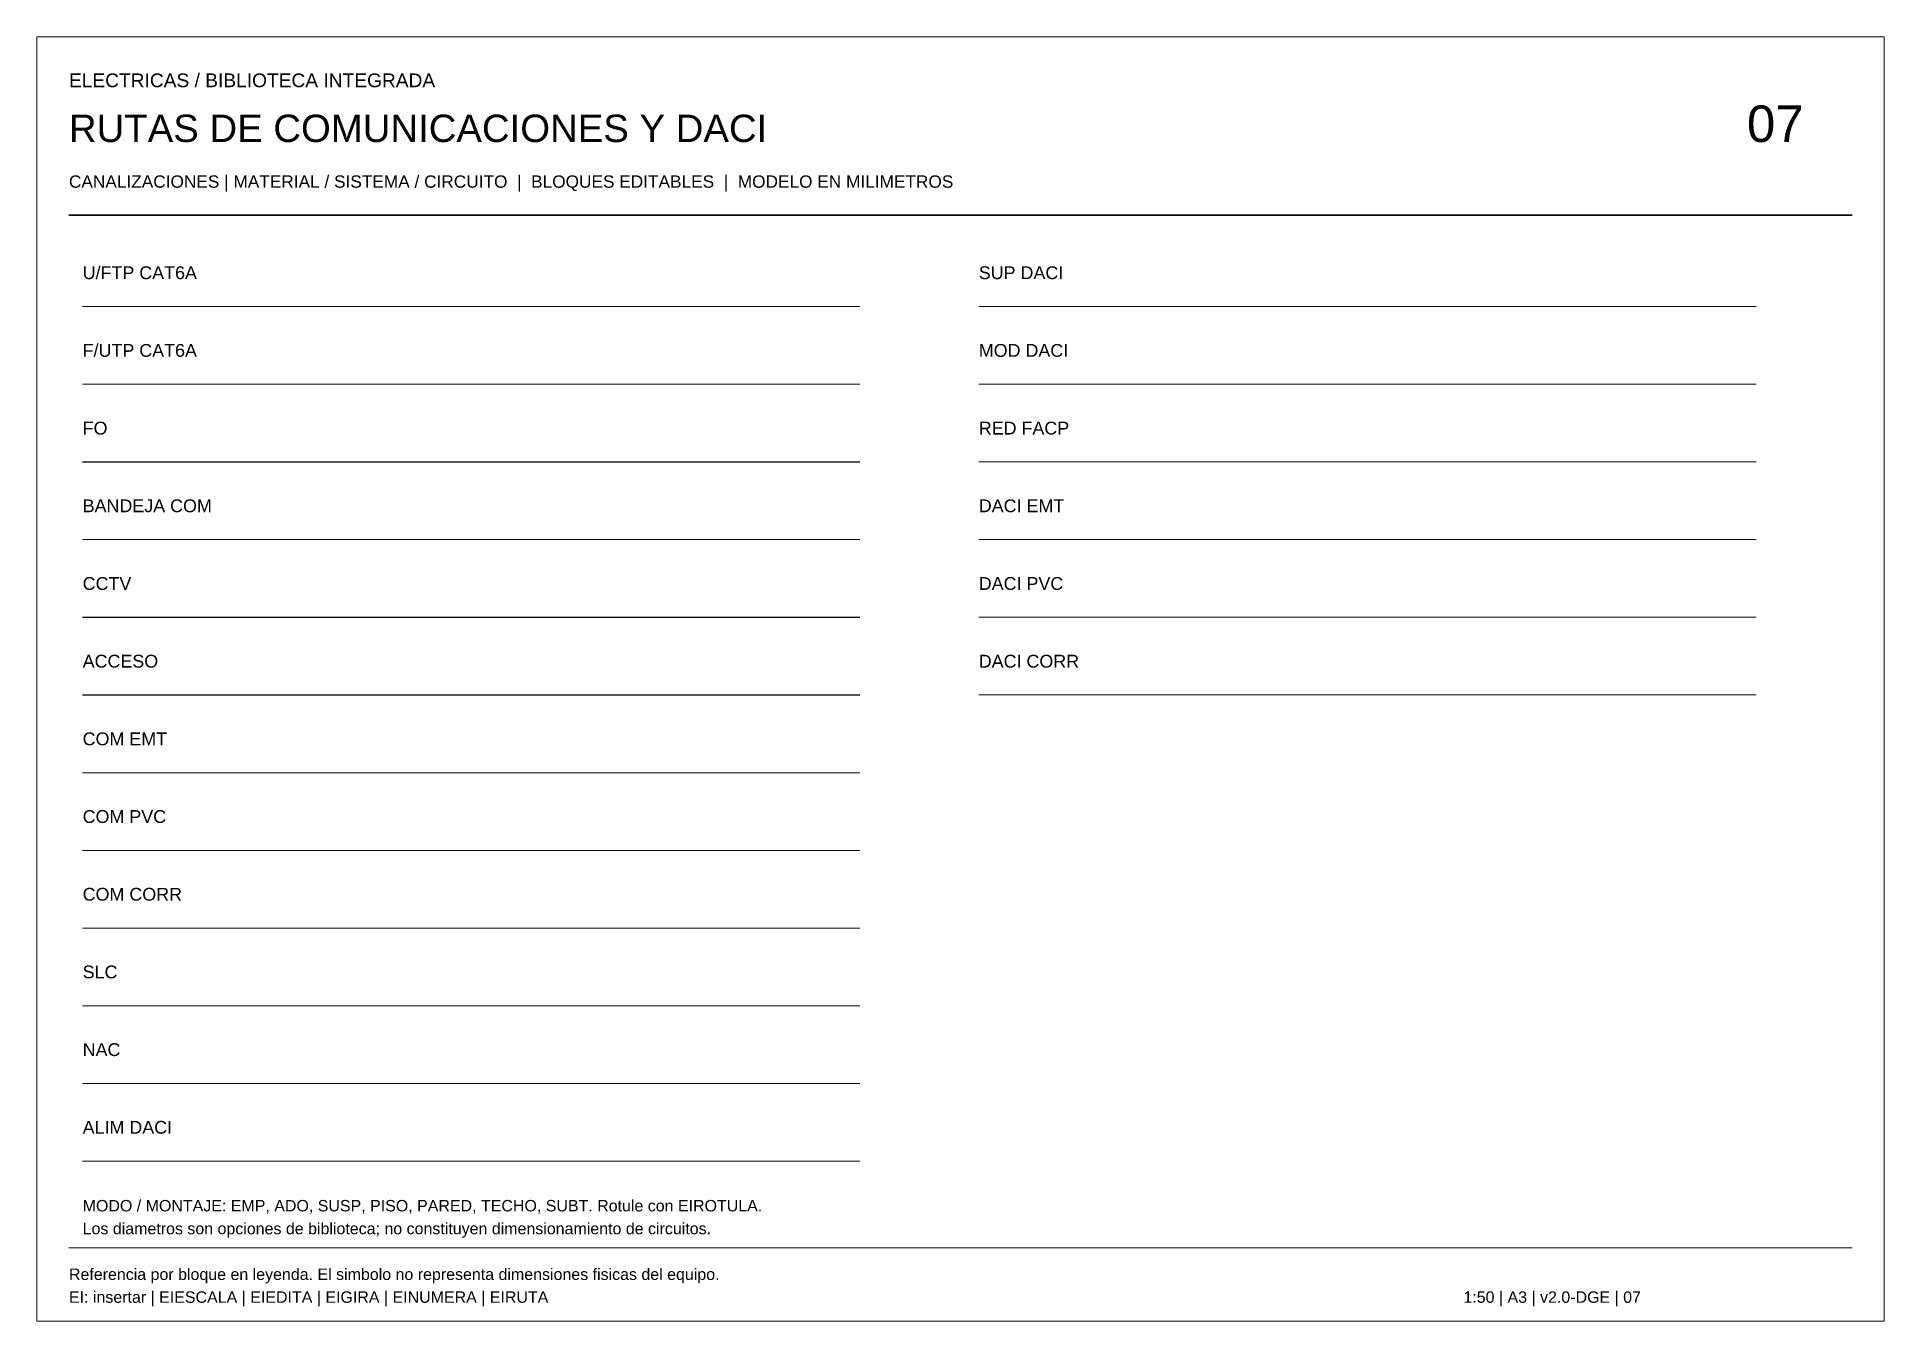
# Model space of a CAD drawing. Header units: millimetres. Extents: x 400 to 200600, y -39600 to -25550.
# Drawn here: x 135400 to 155600, y -39600 to -25550 of the extents above; entities that cross this region are included whole.
import ezdxf

# ---------------------------------------------------------------- set-up
doc = ezdxf.new("R2010")
doc.units = ezdxf.units.MM
for name, color, linetype, lineweight in [('DACI-ALIMENTACION', 34, 'Continuous', 18), ('DACI-CANALIZACIONES', 14, 'Continuous', 18), ('DACI-NAC', 214, 'Continuous', 18), ('DACI-SLC', 14, 'Continuous', 18), ('DACI-SUPERVISION', 94, 'Continuous', 18), ('EIC-CATALOGO', 7, 'Continuous', 18), ('EIC-MARCO', 8, 'Continuous', 13), ('IC-ACCESOS', 214, 'Continuous', 25), ('IC-CANALIZACIONES', 144, 'Continuous', 18), ('IC-CCTV', 174, 'Continuous', 25), ('IC-FIBRA', 94, 'Continuous', 25)]:
    doc.layers.add(name, color=color, linetype=linetype, lineweight=lineweight)
doc.styles.add('EI_TEXTO', font='arial.ttf')
doc.linetypes.add('EIC_ACCESO', pattern='A,500,-120,["ACCESO",EI_TEXTO,S=125,R=0,X=0,Y=-62.5],-850,500', length=1970)
doc.linetypes.add('EIC_ALIM', pattern='A,500,-120,["ALIM DACI",EI_TEXTO,S=125,R=0,X=0,Y=-62.5],-945,500', length=2065)
doc.linetypes.add('EIC_BANDEJA', pattern='A,500,-120,["BANDEJA COM",EI_TEXTO,S=125,R=0,X=0,Y=-62.5],-1115,500', length=2235)
doc.linetypes.add('EIC_CAT6A_FUTP', pattern='A,500,-120,["F/UTP CAT6A",EI_TEXTO,S=125,R=0,X=0,Y=-62.5],-1115,500', length=2235)
doc.linetypes.add('EIC_CAT6A_UFTP', pattern='A,500,-120,["U/FTP CAT6A",EI_TEXTO,S=125,R=0,X=0,Y=-62.5],-1115,500', length=2235)
doc.linetypes.add('EIC_CCTV', pattern='A,500,-120,["CCTV",EI_TEXTO,S=125,R=0,X=0,Y=-62.5],-850,500', length=1970)
doc.linetypes.add('EIC_DACI_CORR', pattern='A,500,-120,["DACI CORR",EI_TEXTO,S=125,R=0,X=0,Y=-62.5],-945,500', length=2065)
doc.linetypes.add('EIC_DACI_EMT', pattern='A,500,-120,["DACI EMT",EI_TEXTO,S=125,R=0,X=0,Y=-62.5],-860,500', length=1980)
doc.linetypes.add('EIC_DACI_PVC', pattern='A,500,-120,["DACI PVC",EI_TEXTO,S=125,R=0,X=0,Y=-62.5],-860,500', length=1980)
doc.linetypes.add('EIC_FIBRA', pattern='A,500,-120,["FO",EI_TEXTO,S=125,R=0,X=0,Y=-62.5],-850,500', length=1970)
doc.linetypes.add('EIC_IC_CORR', pattern='A,500,-120,["COM CORR",EI_TEXTO,S=125,R=0,X=0,Y=-62.5],-860,500', length=1980)
doc.linetypes.add('EIC_IC_EMT', pattern='A,500,-120,["COM EMT",EI_TEXTO,S=125,R=0,X=0,Y=-62.5],-850,500', length=1970)
doc.linetypes.add('EIC_IC_PVC', pattern='A,500,-120,["COM PVC",EI_TEXTO,S=125,R=0,X=0,Y=-62.5],-850,500', length=1970)
doc.linetypes.add('EIC_MODULOS', pattern='A,500,-120,["MOD DACI",EI_TEXTO,S=125,R=0,X=0,Y=-62.5],-860,500', length=1980)
doc.linetypes.add('EIC_NAC', pattern='A,500,-120,["NAC",EI_TEXTO,S=125,R=0,X=0,Y=-62.5],-850,500', length=1970)
doc.linetypes.add('EIC_PANELES', pattern='A,500,-120,["RED FACP",EI_TEXTO,S=125,R=0,X=0,Y=-62.5],-860,500', length=1980)
doc.linetypes.add('EIC_SLC', pattern='A,500,-120,["SLC",EI_TEXTO,S=125,R=0,X=0,Y=-62.5],-850,500', length=1970)
doc.linetypes.add('EIC_SUPERVISION', pattern='A,500,-120,["SUP DACI",EI_TEXTO,S=125,R=0,X=0,Y=-62.5],-860,500', length=1980)

msp = doc.modelspace()

# ---------------------------------------------------------------- texts
at = {"layer": 'EIC-CATALOGO', "color": 144, "style": 'EI_TEXTO'}
for s, height, p in [('ELECTRICAS / BIBLIOTECA INTEGRADA', 150, (135750, -26100)), ('07', 400, (154100, -26700))]:
    msp.add_text(s, height=height, dxfattribs=at).set_placement(p)
at = {"layer": 'EIC-CATALOGO', "color": 7, "style": 'EI_TEXTO'}
for s, height, p in [('RUTAS DE COMUNICACIONES Y DACI', 300, (135750, -26700)), ('CANALIZACIONES | MATERIAL / SISTEMA / CIRCUITO  |  BLOQUES EDITABLES  |  MODELO EN MILIMETROS', 135, (135750, -27200)), ('U/FTP CAT6A', 140, (135900, -28200)), ('SUP DACI', 140, (145700, -28200)), ('F/UTP CAT6A', 140, (135900, -29050)), ('MOD DACI', 140, (145700, -29050)), ('FO', 140, (135900, -29900)), ('RED FACP', 140, (145700, -29900)), ('BANDEJA COM', 140, (135900, -30750)), ('DACI EMT', 140, (145700, -30750)), ('CCTV', 140, (135900, -31600)), ('DACI PVC', 140, (145700, -31600)), ('ACCESO', 140, (135900, -32450)), ('DACI CORR', 140, (145700, -32450)), ('COM EMT', 140, (135900, -33300)), ('COM PVC', 140, (135900, -34150)), ('COM CORR', 140, (135900, -35000)), ('SLC', 140, (135900, -35850)), ('NAC', 140, (135900, -36700)), ('ALIM DACI', 140, (135900, -37550)), ('MODO / MONTAJE: EMP, ADO, SUSP, PISO, PARED, TECHO, SUBT. Rotule con EIROTULA.', 125, (135900, -38400)), ('Los diametros son opciones de biblioteca; no constituyen dimensionamiento de circuitos.', 125, (135900, -38650)), ('Referencia por bloque en leyenda. El simbolo no representa dimensiones fisicas del equipo.', 125, (135750, -39150)), ('EI: insertar | EIESCALA | EIEDITA | EIGIRA | EINUMERA | EIRUTA', 125, (135750, -39400)), ('1:50 | A3 | v2.0-DGE | 07', 125, (151000, -39400))]:
    msp.add_text(s, height=height, dxfattribs=at).set_placement(p)

# ---------------------------------------------------------------- linework, layer by layer
at = {"layer": 'DACI-ALIMENTACION', "linetype": 'EIC_ALIM', "flags": 128}
msp.add_lwpolyline([(135900, -37850), (144400, -37850)], dxfattribs=at)
at = {"layer": 'DACI-CANALIZACIONES', "linetype": 'EIC_MODULOS', "flags": 128}
msp.add_lwpolyline([(145700, -29350), (154200, -29350)], dxfattribs=at)
at = {"layer": 'DACI-CANALIZACIONES', "linetype": 'EIC_PANELES', "flags": 128}
msp.add_lwpolyline([(145700, -30200), (154200, -30200)], dxfattribs=at)
at = {"layer": 'DACI-CANALIZACIONES', "linetype": 'EIC_DACI_EMT', "flags": 128}
msp.add_lwpolyline([(145700, -31050), (154200, -31050)], dxfattribs=at)
at = {"layer": 'DACI-CANALIZACIONES', "linetype": 'EIC_DACI_PVC', "flags": 128}
msp.add_lwpolyline([(145700, -31900), (154200, -31900)], dxfattribs=at)
at = {"layer": 'DACI-CANALIZACIONES', "linetype": 'EIC_DACI_CORR', "flags": 128}
msp.add_lwpolyline([(145700, -32750), (154200, -32750)], dxfattribs=at)
at = {"layer": 'DACI-NAC', "linetype": 'EIC_NAC', "flags": 128}
msp.add_lwpolyline([(135900, -37000), (144400, -37000)], dxfattribs=at)
at = {"layer": 'DACI-SLC', "linetype": 'EIC_SLC', "flags": 128}
msp.add_lwpolyline([(135900, -36150), (144400, -36150)], dxfattribs=at)
at = {"layer": 'DACI-SUPERVISION', "linetype": 'EIC_SUPERVISION', "flags": 128}
msp.add_lwpolyline([(145700, -28500), (154200, -28500)], dxfattribs=at)
at = {"layer": 'EIC-MARCO', "color": 144, "lineweight": 35}
msp.add_line((135750, -27500), (155250, -27500), dxfattribs=at)
at = {"layer": 'EIC-MARCO', "color": 8, "lineweight": 13}
msp.add_line((135750, -38800), (155250, -38800), dxfattribs=at)
at = {"layer": 'EIC-MARCO'}
msp.add_lwpolyline([(135400, -39600), (155600, -39600), (155600, -25550), (135400, -25550)], close=True, dxfattribs=at)
at = {"layer": 'IC-ACCESOS', "linetype": 'EIC_ACCESO', "flags": 128}
msp.add_lwpolyline([(135900, -32750), (144400, -32750)], dxfattribs=at)
at = {"layer": 'IC-CANALIZACIONES', "linetype": 'EIC_CAT6A_UFTP', "flags": 128}
msp.add_lwpolyline([(135900, -28500), (144400, -28500)], dxfattribs=at)
at = {"layer": 'IC-CANALIZACIONES', "linetype": 'EIC_CAT6A_FUTP', "flags": 128}
msp.add_lwpolyline([(135900, -29350), (144400, -29350)], dxfattribs=at)
at = {"layer": 'IC-CANALIZACIONES', "linetype": 'EIC_BANDEJA', "flags": 128}
msp.add_lwpolyline([(135900, -31050), (144400, -31050)], dxfattribs=at)
at = {"layer": 'IC-CANALIZACIONES', "linetype": 'EIC_IC_EMT', "flags": 128}
msp.add_lwpolyline([(135900, -33600), (144400, -33600)], dxfattribs=at)
at = {"layer": 'IC-CANALIZACIONES', "linetype": 'EIC_IC_PVC', "flags": 128}
msp.add_lwpolyline([(135900, -34450), (144400, -34450)], dxfattribs=at)
at = {"layer": 'IC-CANALIZACIONES', "linetype": 'EIC_IC_CORR', "flags": 128}
msp.add_lwpolyline([(135900, -35300), (144400, -35300)], dxfattribs=at)
at = {"layer": 'IC-CCTV', "linetype": 'EIC_CCTV', "flags": 128}
msp.add_lwpolyline([(135900, -31900), (144400, -31900)], dxfattribs=at)
at = {"layer": 'IC-FIBRA', "linetype": 'EIC_FIBRA', "flags": 128}
msp.add_lwpolyline([(135900, -30200), (144400, -30200)], dxfattribs=at)

msp.set_redraw_order([(e.dxf.handle, doc.entitydb.next_handle()) for e in msp.query("TEXT MTEXT ATTDEF DIMENSION ARC_DIMENSION")])  # texts and dimensions are drawn at this point

doc.saveas('drawing.dxf')
